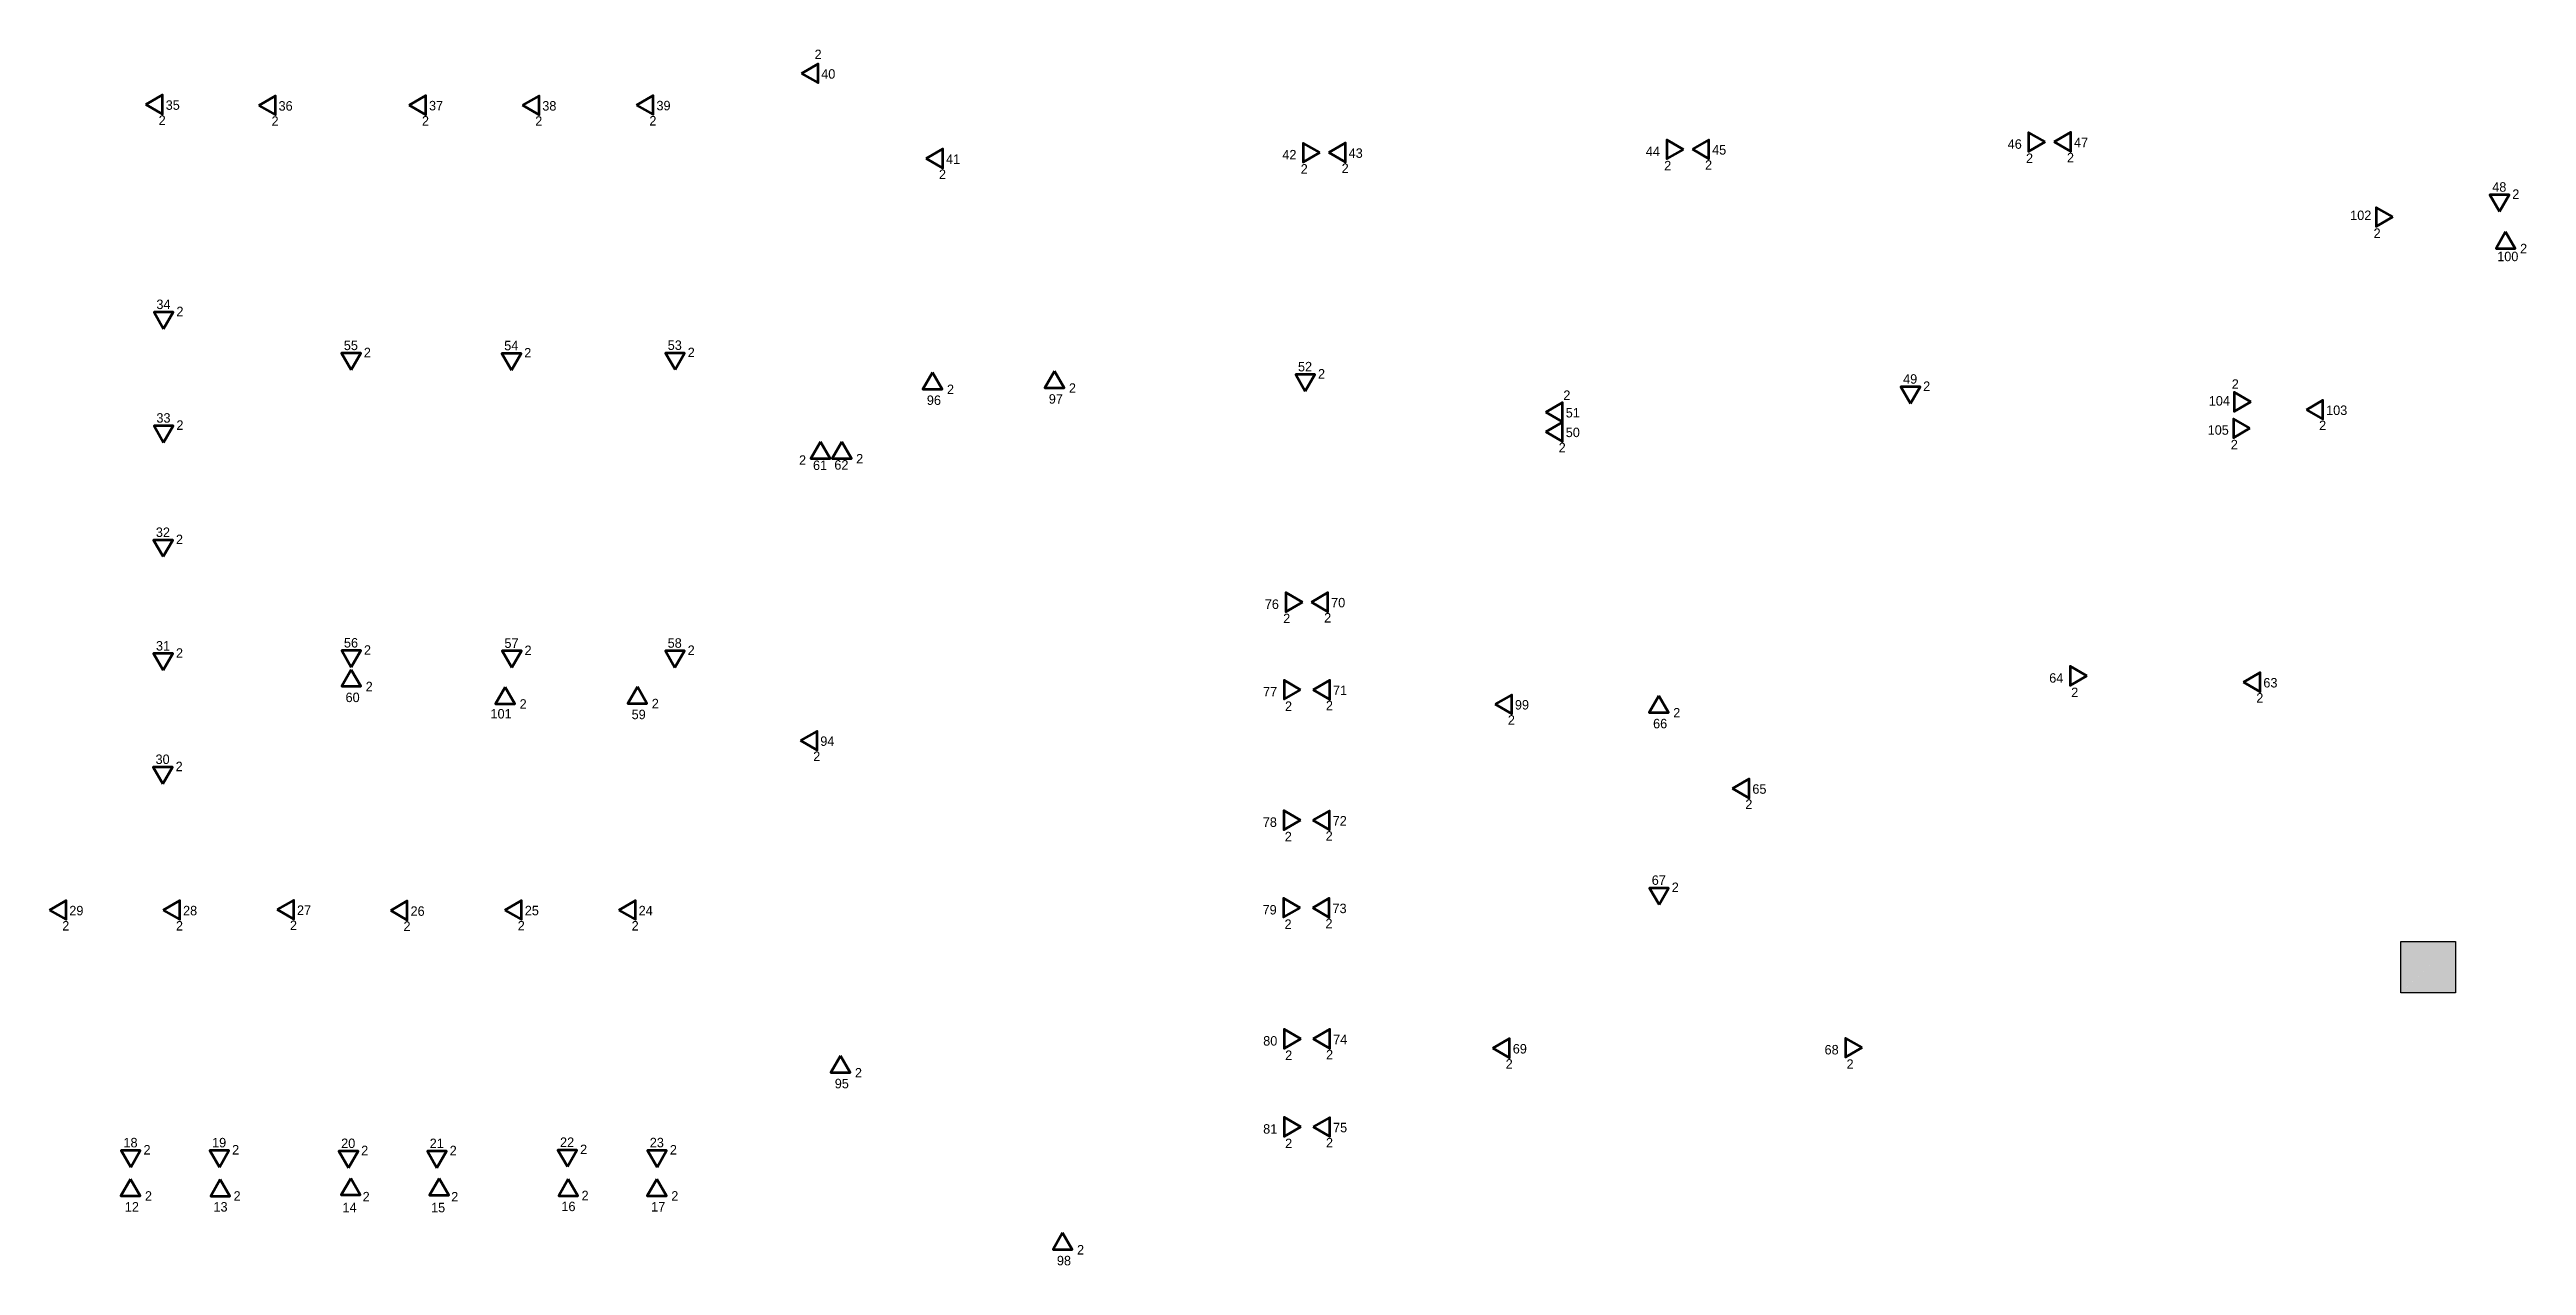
# Model space of a CAD drawing. Header units: inches. Extents: x 1572 to 4367, y 622 to 1805.
# Drawn here: x 1586.3 to 2056.5, y 1177.2 to 1408 of the extents above; entities that cross this region are included whole.
import ezdxf

# ---------------------------------------------------------------- set-up
doc = ezdxf.new("R2010")
doc.units = ezdxf.units.IN
doc.header["$LTSCALE"] = 0.5
doc.header["$MEASUREMENT"] = 0
doc.layers.add('_Optec_Layer', color=250, linetype='Continuous', lineweight=30)

msp = doc.modelspace()

# ---------------------------------------------------------------- texts
at = {"color": 1, "lineweight": 30, "char_height": 1.8, "attachment_point": 1}
for s, insert in [('2', (1731.55, 1408.01)), ('40', (1732.81, 1404.3)), ('35', (1608.38, 1398.39)), ('36', (1629.8, 1398.23)), ('37', (1658.36, 1398.28)), ('38', (1679.86, 1398.24)), ('39', (1701.53, 1398.29)), ('2', (1607.04, 1395.51)), ('2', (1628.46, 1395.35)), ('2', (1657.02, 1395.4)), ('2', (1678.52, 1395.36)), ('2', (1700.19, 1395.41)), ('41', (1756.5, 1388.12)), ('42', (1820.34, 1388.97)), ('43', (1832.93, 1389.27)), ('44', (1889.33, 1389.59)), ('2', (1900.58, 1387.01)), ('45', (1901.92, 1389.89)), ('46', (1958.03, 1390.99)), ('2', (1961.51, 1388.29)), ('2', (1969.28, 1388.41)), ('47', (1970.62, 1391.29)), ('2', (1755.16, 1385.24)), ('2', (1823.83, 1386.27)), ('2', (1831.6, 1386.39)), ('2', (1892.82, 1386.89)), ('48', (2050.01, 1382.84)), ('2', (2053.81, 1381.48)), ('102', (2023.04, 1377.46)), ('2', (2027.49, 1374.06)), ('100', (2050.95, 1369.65)), ('2', (2055.29, 1371.15)), ('34', (1606.61, 1360.56)), ('2', (1610.41, 1359.2)), ('55', (1642.19, 1352.77)), ('2', (1645.99, 1351.41)), ('54', (1672.63, 1352.73)), ('2', (1676.43, 1351.37)), ('53', (1703.67, 1352.8)), ('2', (1707.47, 1351.43)), ('52', (1823.31, 1348.73)), ('2', (1827.11, 1347.37)), ('49', (1938.18, 1346.39)), ('2', (1941.98, 1345.02)), ('2', (2000.56, 1345.42)), ('96', (1752.86, 1342.36)), ('2', (1756.68, 1344.42)), ('97', (1776.01, 1342.6)), ('2', (1779.83, 1344.66)), ('2', (1873.69, 1343.31)), ('104', (1996.2, 1342.24)), ('103', (2018.47, 1340.45)), ('33', (1606.61, 1338.99)), ('2', (1610.41, 1337.63)), ('51', (1874.14, 1339.98)), ('50', (1874.14, 1336.25)), ('105', (1995.99, 1336.7)), ('2', (2017.14, 1337.58)), ('2', (1728.6, 1330.99)), ('2', (1739.44, 1331.25)), ('2', (1872.8, 1333.37)), ('2', (2000.38, 1333.93)), ('61', (1731.25, 1330.01)), ('62', (1735.3, 1330.07)), ('32', (1606.51, 1317.29)), ('2', (1610.32, 1315.93)), ('76', (1817.01, 1303.63)), ('70', (1829.6, 1303.93)), ('2', (1820.5, 1300.93)), ('2', (1828.27, 1301.05)), ('31', (1606.53, 1295.73)), ('2', (1610.33, 1294.36)), ('56', (1642.21, 1296.3)), ('2', (1646.01, 1294.93)), ('57', (1672.68, 1296.23)), ('2', (1676.49, 1294.87)), ('58', (1703.66, 1296.26)), ('2', (1707.46, 1294.89)), ('64', (1965.91, 1289.63)), ('63', (2006.56, 1288.72)), ('60', (1642.52, 1285.94)), ('2', (1646.34, 1288)), ('2', (1675.56, 1284.69)), ('2', (1700.65, 1284.76)), ('77', (1816.68, 1287.01)), ('2', (1820.85, 1284.27)), ('2', (1828.61, 1284.39)), ('71', (1829.95, 1287.27)), ('99', (1864.49, 1284.53)), ('2', (1970.08, 1286.89)), ('2', (2005.22, 1285.84)), ('101', (1670.03, 1282.83)), ('59', (1696.82, 1282.7)), ('2', (1863.15, 1281.65)), ('66', (1890.72, 1280.96)), ('2', (1894.54, 1283.02)), ('30', (1606.45, 1274.19)), ('2', (1731.29, 1274.75)), ('94', (1732.63, 1277.63)), ('2', (1610.26, 1272.83)), ('2', (1908.23, 1265.66)), ('65', (1909.56, 1268.54)), ('78', (1816.63, 1262.25)), ('72', (1829.9, 1262.51)), ('2', (1820.8, 1259.51)), ('2', (1828.57, 1259.63)), ('67', (1890.46, 1251.24)), ('2', (1894.26, 1249.88)), ('2', (1588.74, 1242.58)), ('29', (1590.08, 1245.46)), ('2', (1610.33, 1242.58)), ('28', (1611.67, 1245.46)), ('2', (1631.96, 1242.66)), ('27', (1633.3, 1245.54)), ('2', (1653.51, 1242.5)), ('26', (1654.85, 1245.37)), ('2', (1675.2, 1242.59)), ('25', (1676.54, 1245.47)), ('2', (1696.82, 1242.58)), ('24', (1698.16, 1245.46)), ('79', (1816.59, 1245.62)), ('2', (1820.76, 1242.88)), ('2', (1828.52, 1243.01)), ('73', (1829.86, 1245.88)), ('80', (1816.71, 1220.73)), ('2', (1820.88, 1218)), ('2', (1828.64, 1218.12)), ('74', (1829.98, 1221)), ('69', (1864.08, 1219.23)), ('68', (1923.27, 1219.05)), ('2', (1739.21, 1214.68)), ('2', (1862.74, 1216.35)), ('2', (1927.44, 1216.32)), ('95', (1735.38, 1212.62)), ('81', (1816.7, 1204.01)), ('75', (1829.97, 1204.27)), ('18', (1600.36, 1201.41)), ('2', (1604.16, 1200.05)), ('19', (1617.18, 1201.41)), ('2', (1620.98, 1200.05)), ('20', (1641.68, 1201.28)), ('2', (1645.48, 1199.92)), ('21', (1658.49, 1201.27)), ('2', (1662.29, 1199.91)), ('22', (1683.23, 1201.49)), ('2', (1687.04, 1200.13)), ('23', (1700.27, 1201.42)), ('2', (1704.07, 1200.05)), ('2', (1820.87, 1201.27)), ('2', (1828.63, 1201.4)), ('2', (1604.44, 1191.28)), ('2', (1621.26, 1191.28)), ('2', (1645.76, 1191.15)), ('2', (1662.57, 1191.14)), ('2', (1687.32, 1191.36)), ('2', (1704.35, 1191.29)), ('12', (1600.62, 1189.22)), ('13', (1617.44, 1189.22)), ('14', (1641.94, 1189.09)), ('15', (1658.75, 1189.08)), ('16', (1683.49, 1189.3)), ('17', (1700.53, 1189.23)), ('2', (1781.37, 1181.07)), ('98', (1777.55, 1179.01))]:
    msp.add_mtext_dynamic_manual_height_columns(s, width=0.4399, gutter_width=1, heights=[0], dxfattribs=dict(at, insert=insert))

# ---------------------------------------------------------------- blocks, each defined once
blk = doc.blocks.new('_DATA')
at = {"layer": '_Optec_Layer', "color": 1, "lineweight": 60, "flags": 128}
blk.add_lwpolyline([(8.46, 14.56), (6.64, 11.41), (10.28, 11.41)], close=True, dxfattribs=at)
blk = doc.blocks.new('_MDF')
at = {"layer": '_Optec_Layer', "color": 6}
blk.add_lwpolyline([(0, 13.93), (14.79, 13.93), (14.79, 0.01), (0, 0.01)], close=True, dxfattribs=at)
for points in [[(0, 13.93), (0, 0.01), (14.79, 0.01), (14.79, 13.93)], [(14.79, 13.93), (0, 13.93), (0, 0), (14.79, 0.01)]]:
    blk.add_solid(points, dxfattribs=at)

# ---------------------------------------------------------------- block references
for p, rotation in [((1743.62, 1395.05), 89.99999999999999), ((1619.19, 1389.14), 89.99999999999999), ((1640.6, 1388.97), 89.99999999999999), ((1669.16, 1389.02), 89.99999999999999), ((1690.67, 1388.99), 89.99999999999999), ((1712.33, 1389.04), 89.99999999999999), ((1950.6, 1398.94), 270), ((1981.42, 1382.04), 89.99999999999999), ((1767.3, 1378.87), 89.99999999999999), ((1812.91, 1396.92), 270), ((1843.74, 1380.01), 89.99999999999999), ((1881.9, 1397.54), 270), ((1912.73, 1380.64), 89.99999999999999), ((2016.57, 1384.71), 270), ((2059.86, 1391.86), 180), ((1616.45, 1369.58), 180), ((1652.04, 1361.8), 180), ((1682.48, 1361.75), 180), ((1713.52, 1361.82), 180), ((1833.16, 1357.75), 180), ((1884.94, 1330.73), 89.99999999999999), ((1948.03, 1355.41), 180), ((1989.64, 1349.61), 270), ((2029.28, 1331.2), 89.99999999999999), ((1616.45, 1348.01), 180), ((1884.94, 1327), 89.99999999999999), ((1989.46, 1344.58), 270), ((1616.36, 1326.32), 180), ((1809.58, 1311.58), 270), ((1840.41, 1294.67), 89.99999999999999), ((1616.37, 1304.75), 180), ((1652.06, 1305.32), 180), ((1682.53, 1305.26), 180), ((1713.51, 1305.28), 180), ((1809.25, 1294.96), 270), ((1840.75, 1278.02), 89.99999999999999), ((1958.48, 1297.58), 270), ((2017.37, 1279.47), 89.99999999999999), ((1875.3, 1275.27), 89.99999999999999), ((1743.43, 1268.37), 89.99999999999999), ((1616.3, 1283.21), 180), ((1920.37, 1259.29), 89.99999999999999), ((1809.2, 1270.2), 270), ((1840.71, 1253.25), 89.99999999999999), ((1600.89, 1236.2), 89.99999999999999), ((1622.47, 1236.21), 89.99999999999999), ((1644.1, 1236.29), 89.99999999999999), ((1665.65, 1236.12), 89.99999999999999), ((1687.34, 1236.21), 89.99999999999999), ((1708.96, 1236.21), 89.99999999999999), ((1809.16, 1253.57), 270), ((1840.67, 1236.63), 89.99999999999999), ((1900.3, 1260.26), 180), ((1809.28, 1228.68), 270), ((1840.78, 1211.74), 89.99999999999999), ((1874.88, 1209.97), 89.99999999999999), ((1915.84, 1227.01), 270), ((1809.27, 1211.96), 270), ((1840.77, 1195.02), 89.99999999999999), ((1610.2, 1210.43), 180), ((1627.02, 1210.44), 180), ((1693.08, 1210.51), 180), ((1710.11, 1210.44), 180), ((1651.52, 1210.31), 180), ((1668.33, 1210.29), 180)]:
    msp.add_blockref('_DATA', p, dxfattribs=dict(rotation=rotation))
for p in [(2044.09, 1358.88), (1745.49, 1332.15), (1768.64, 1332.39), (1724.2, 1319.01), (1728.25, 1318.99), (1635.15, 1275.73), (1664.37, 1272.43), (1689.45, 1272.49), (1883.35, 1270.75), (1728.01, 1202.41), (1593.25, 1179.01), (1610.28, 1178.94), (1635.03, 1179.16), (1651.84, 1179.15), (1676.34, 1179.02), (1693.16, 1179.02), (1770.18, 1168.81)]:
    msp.add_blockref('_DATA', p)
at = {"layer": '_Optec_Layer', "color": 5, "xscale": 0.7, "yscale": 0.7, "zscale": 0.7}
msp.add_blockref('_MDF', (2032.68, 1228.97), dxfattribs=at)

msp.set_redraw_order([(e.dxf.handle, doc.entitydb.next_handle()) for e in msp.query("TEXT MTEXT ATTDEF DIMENSION ARC_DIMENSION")])  # texts and dimensions are drawn at this point

doc.saveas('drawing.dxf')
